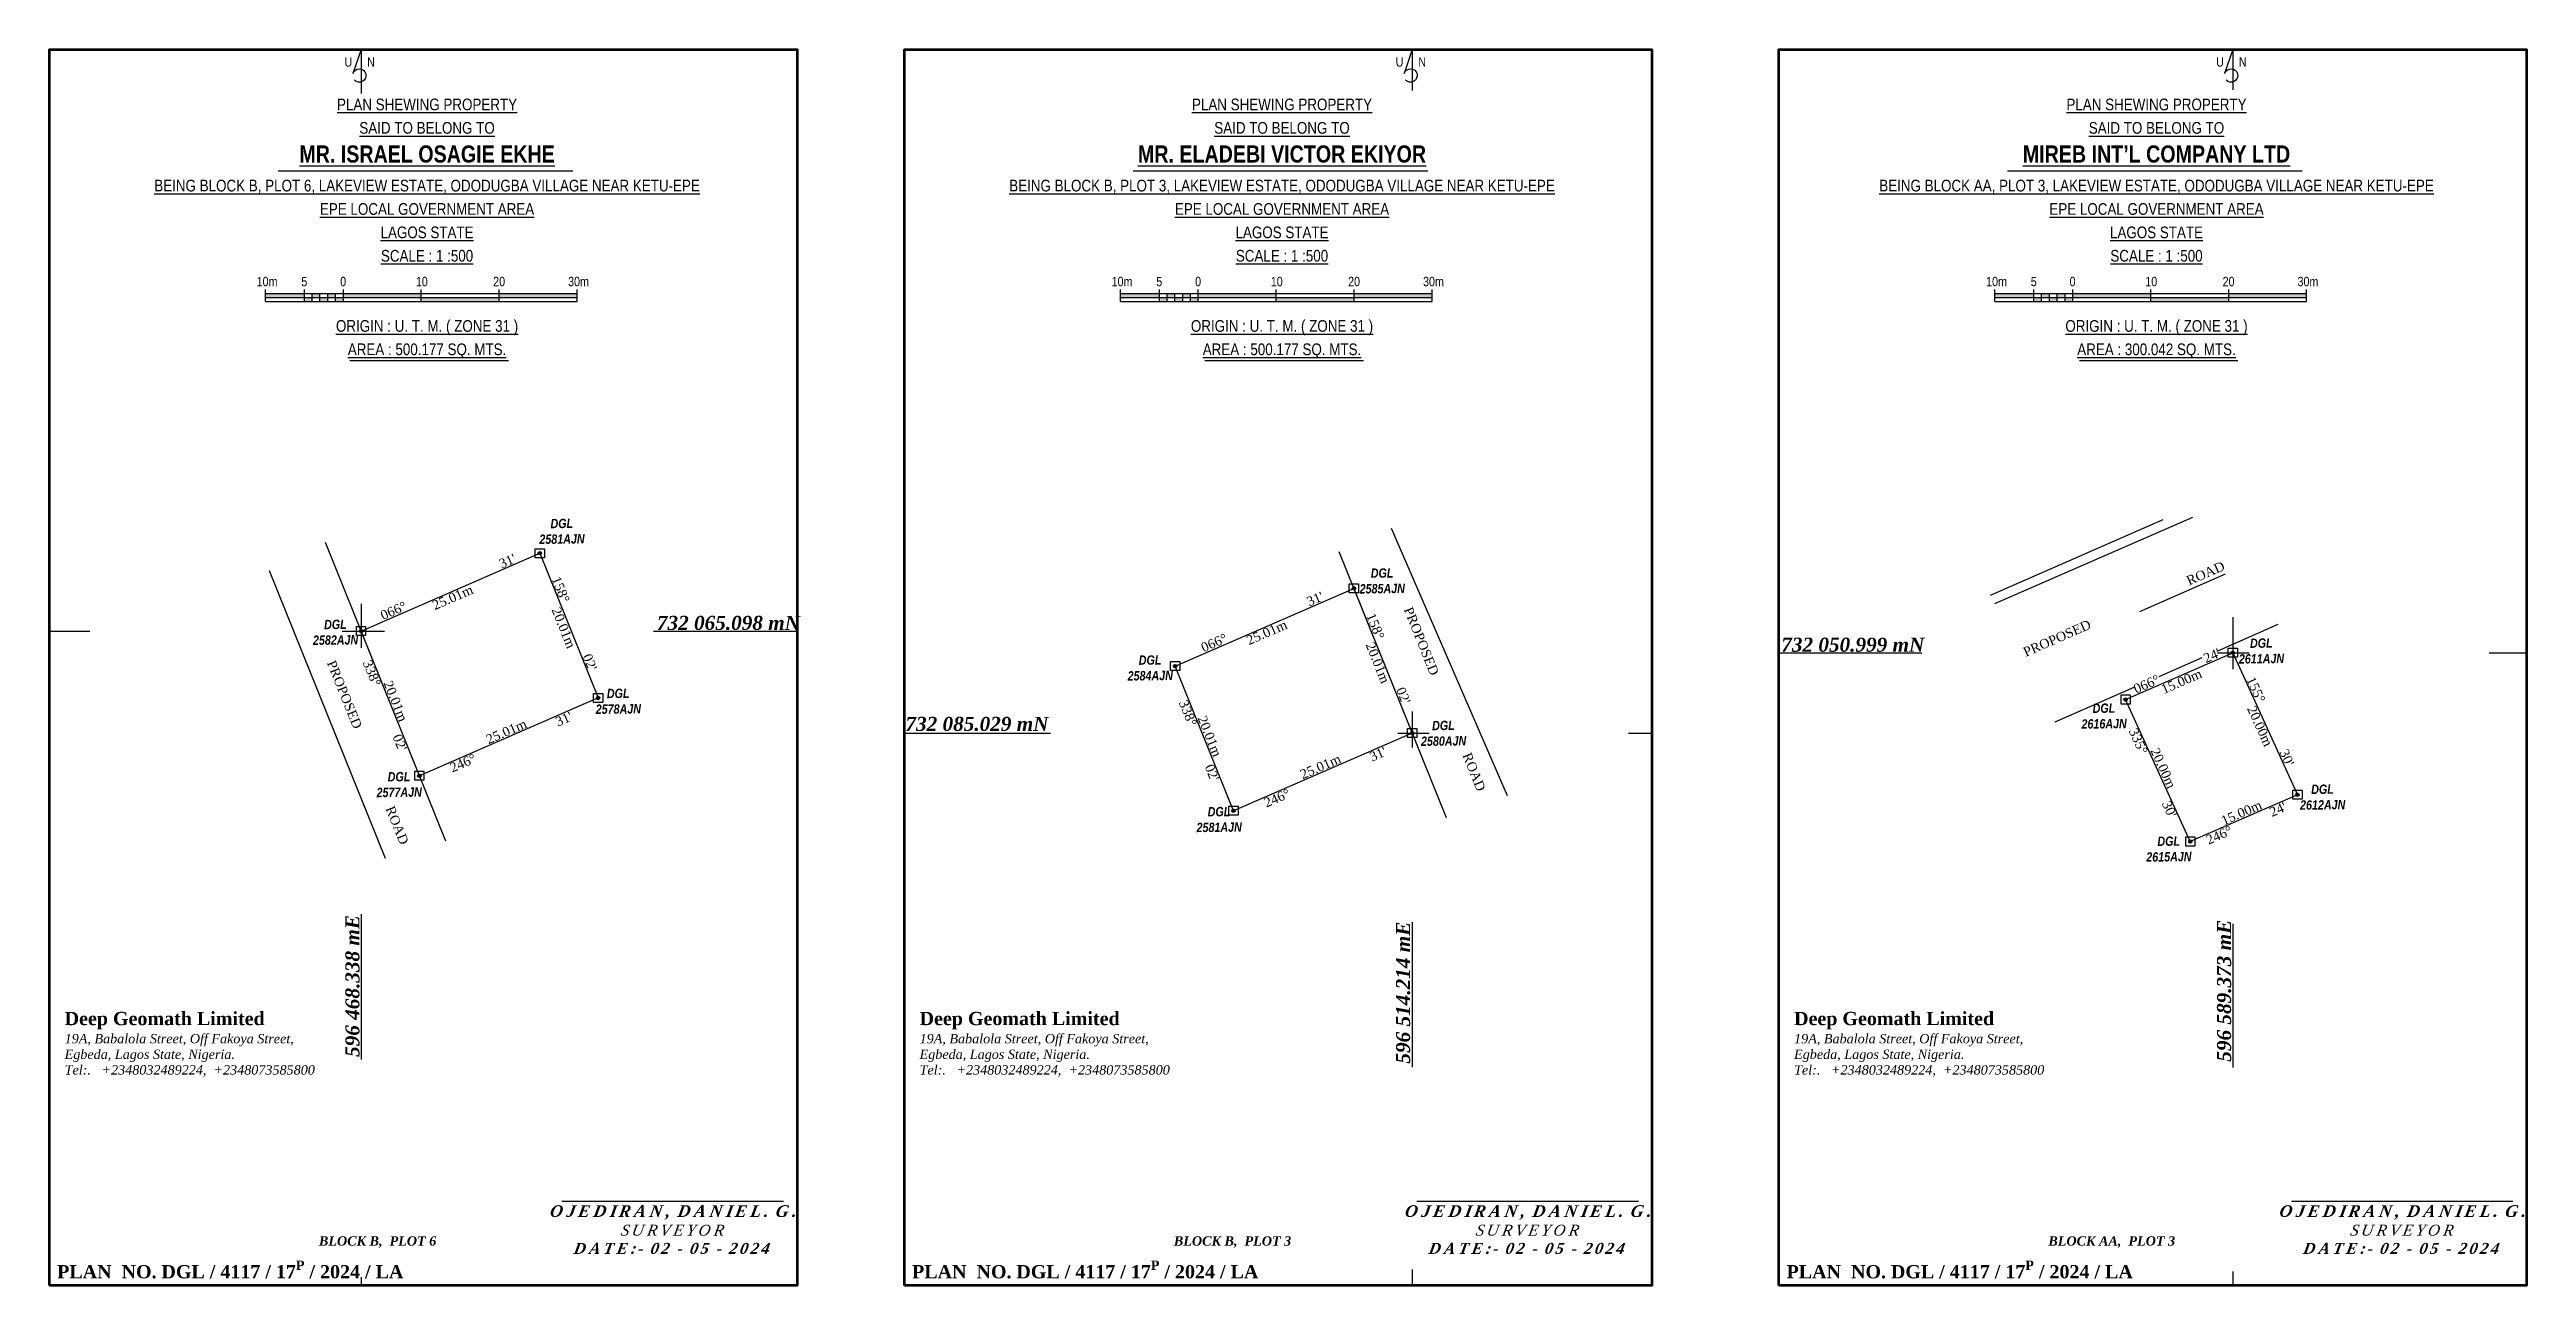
# Model space of a CAD drawing. Header units: metres. Extents: x 527079 to 600981, y 729644 to 782828.
# Drawn here: x 597389.6 to 597707.4, y 730600.1 to 730758.6 of the extents above; entities that cross this region are included whole.
import ezdxf

# ---------------------------------------------------------------- set-up
doc = ezdxf.new("R2010")
doc.units = ezdxf.units.M
doc.header["$MEASUREMENT"] = 0
doc.linetypes.add('ACAD_ISO03W100', pattern=[30, 12, -18])
doc.layers.add('adjusted', color=7, linetype='Continuous')
doc.layers.add('GRID&TITLE', color=7, linetype='Continuous')
doc.styles.add('style2', font='')
doc.styles.get('style2').set_extended_font_data('Arial Black')

msp = doc.modelspace()

# ---------------------------------------------------------------- texts
at = {"color": 0}
for s, insert, char_height, width, attachment_point in [('{\\fArial Narrow|b0|i0|c0|p34;U     N}', (597429.38336, 730757.62587), 1.2, 26.925119, 2), ('{\\fArial Narrow|b0|i0|c0|p34;U     N}', (597564.24508, 730757.62587), 1.2, 26.925119, 2), ('{\\fArial Narrow|b0|i0|c0|p34;U     N}', (597669.51805, 730757.62587), 1.2, 26.925119, 2), ('{\\fArial Narrow|b0|i0|c0|p34;10m}', (597417.50784, 730729.46029), 1.2, 26.925119, 2), ('{\\fArial Narrow|b0|i0|c0|p34;5}', (597422.28403, 730729.46029), 1.2, 26.925119, 2), ('{\\fArial Narrow|b0|i0|c0|p34;0}', (597427.26645, 730729.46029), 1.2, 26.925119, 2), ('{\\fArial Narrow|b0|i0|c0|p34;10}', (597437.35916, 730729.46029), 1.2, 26.925119, 2), ('{\\fArial Narrow|b0|i0|c0|p34;20}', (597447.27622, 730729.46029), 1.2, 26.925119, 2), ('{\\fArial Narrow|b0|i0|c0|p34;30m}', (597457.46218, 730729.46029), 1.2, 26.925119, 2), ('{\\fArial Narrow|b0|i0|c0|p34;10m}', (597527.19237, 730729.46029), 1.2, 26.925119, 2), ('{\\fArial Narrow|b0|i0|c0|p34;5}', (597531.96856, 730729.46029), 1.2, 26.925119, 2), ('{\\fArial Narrow|b0|i0|c0|p34;0}', (597536.95098, 730729.46029), 1.2, 26.925119, 2), ('{\\fArial Narrow|b0|i0|c0|p34;10}', (597547.04369, 730729.46029), 1.2, 26.925119, 2), ('{\\fArial Narrow|b0|i0|c0|p34;20}', (597556.96075, 730729.46029), 1.2, 26.925119, 2), ('{\\fArial Narrow|b0|i0|c0|p34;30m}', (597567.14671, 730729.46029), 1.2, 26.925119, 2), ('{\\fArial Narrow|b0|i0|c0|p34;10m}', (597639.38401, 730729.46029), 1.2, 26.925119, 2), ('{\\fArial Narrow|b0|i0|c0|p34;5}', (597644.1602, 730729.46029), 1.2, 26.925119, 2), ('{\\fArial Narrow|b0|i0|c0|p34;0}', (597649.14261, 730729.46029), 1.2, 26.925119, 2), ('{\\fArial Narrow|b0|i0|c0|p34;10}', (597659.23532, 730729.46029), 1.2, 26.925119, 2), ('{\\fArial Narrow|b0|i0|c0|p34;20}', (597669.15238, 730729.46029), 1.2, 26.925119, 2), ('{\\fArial Narrow|b0|i0|c0|p34;30m}', (597679.33835, 730729.46029), 1.2, 26.925119, 2), ('{\\fTimes New Roman|b1|i1|c0|p18;732 065.098 mN}', (597467.52331, 730685.98432), 1.8, 45.9628771, 1), ('{\\fTimes New Roman|b1|i1|c0|p18;732 050.999 mN}', (597611.76808, 730683.18668), 1.8, 45.9628771, 1), ('{\\fTimes New Roman|b1|i1|c0|p18; 732 085.029 mN}', (597498.72692, 730673.03148), 1.8, 45.9628771, 1), ('\\pi0.2701;{\\fTimes New Roman|b1|i1|c0|p18;\\H0.8824x;\\Q10.5;\\T1.3;OJEDIRAN, DANIEL. G.\\H1.1x;\\P\\fTimes New Roman|b0|i1|c0|p18;\\H0.8485x;SURVEYOR\\fTimes New Roman|b1|i1|c0|p18;\\P\\pi0;DATE:- 02 - 05 - 2024}', (597469.49007, 730610.39985), 1.7, 31.4335511, 2), ('\\pi0.2701;{\\fTimes New Roman|b1|i1|c0|p18;\\H0.8824x;\\Q10.5;\\T1.3;OJEDIRAN, DANIEL. G.\\H1.1x;\\P\\fTimes New Roman|b0|i1|c0|p18;\\H0.8485x;SURVEYOR\\fTimes New Roman|b1|i1|c0|p18;\\P\\pi0;DATE:- 02 - 05 - 2024}', (597579.1746, 730610.39985), 1.7, 31.4335511, 2), ('\\pi0.2701;{\\fTimes New Roman|b1|i1|c0|p18;\\H0.8824x;\\Q10.5;\\T1.3;OJEDIRAN, DANIEL. G.\\H1.1x;\\P\\fTimes New Roman|b0|i1|c0|p18;\\H0.8485x;SURVEYOR\\fTimes New Roman|b1|i1|c0|p18;\\P\\pi0;DATE:- 02 - 05 - 2024}', (597691.36624, 730610.39985), 1.7, 31.4335511, 2), ('{\\fTimes New Roman|b1|i1|c0|p18;BLOCK B,  PLOT 6}', (597424.1574, 730606.41945), 1.2, 45.9628771, 1), ('{\\fTimes New Roman|b1|i1|c0|p18;BLOCK B,  PLOT 3}', (597533.84193, 730606.41945), 1.2, 45.9628771, 1), ('{\\fTimes New Roman|b1|i1|c0|p18;BLOCK AA,  PLOT 3}', (597646.03357, 730606.41945), 1.2, 45.9628771, 1), ('\\A1;{\\fTimes New Roman|b1|i0|c0|p18;\\H1.03x;PLAN  NO.\\H0.9706x; \\H1.03x;DGL / 4117 / 17\\H0.7x;\\SP^ ;\\H1.429x; / 2024 / LA}', (597390.56795, 730603.30014), 1.65, 98.1290386, 1), ('\\A1;{\\fTimes New Roman|b1|i0|c0|p18;\\H1.03x;PLAN  NO.\\H0.9706x; \\H1.03x;DGL / 4117 / 17\\H0.7x;\\SP^ ;\\H1.429x; / 2024 / LA}', (597500.25248, 730603.30014), 1.65, 98.1290386, 1), ('\\A1;{\\fTimes New Roman|b1|i0|c0|p18;\\H1.03x;PLAN  NO.\\H0.9706x; \\H1.03x;DGL / 4117 / 17\\H0.7x;\\SP^ ;\\H1.429x; / 2024 / LA}', (597612.44411, 730603.30014), 1.65, 98.1290386, 1)]:
    msp.add_mtext(s, dxfattribs=dict(at, insert=insert, char_height=char_height, width=width, attachment_point=attachment_point))
at = {"color": 0, "char_height": 1.5, "width": 113.0007569, "attachment_point": 2, "line_spacing_factor": 1.2}
for s, insert in [('{\\fArial Narrow|b0|i0|c0|p34;\\LPLAN SHEWING PROPERTY\\PSAID TO BELONG TO\\P\\fArial Narrow|b1|i0|c0|p34;\\H1.467x;MR. ISRAEL OSAGIE EKHE \\P\\fArial Narrow|b0|i0|c0|p34;\\H0.6817x;BEING BLOCK B, PLOT 6, LAKEVIEW ESTATE, ODODUGBA VILLAGE NEAR KETU-EPE\\PEPE \\H0.9995x;LOCAL GOVERNMENT AREA\\PLAGOS STATE\\PSCALE : 1 :500\\P\\P\\PORIGIN : U. T. M. ( ZONE 31 )\\PAREA : 500.177 SQ. MTS.}', (597438.03115, 730752.31725)), ('{\\fArial Narrow|b0|i0|c0|p34;\\LPLAN SHEWING PROPERTY\\PSAID TO BELONG TO\\P\\fArial Narrow|b1|i0|c0|p34;\\H1.467x;MR. ELADEBI VICTOR EKIYOR \\P\\fArial Narrow|b0|i0|c0|p34;\\H0.6817x;BEING BLOCK B, PLOT 3, LAKEVIEW ESTATE, ODODUGBA VILLAGE NEAR KETU-EPE\\PEPE \\H0.9995x;LOCAL GOVERNMENT AREA\\PLAGOS STATE\\PSCALE : 1 :500\\P\\P\\PORIGIN : U. T. M. ( ZONE 31 )\\PAREA : 500.177 SQ. MTS.}', (597547.71568, 730752.31725)), ('{\\fArial Narrow|b0|i0|c0|p34;\\LPLAN SHEWING PROPERTY\\PSAID TO BELONG TO\\P\\fArial Narrow|b1|i0|c0|p34;\\H1.467x;MIREB INT’L COMPANY LTD \\P\\fArial Narrow|b0|i0|c0|p34;\\H0.6817x;BEING BLOCK AA, PLOT 3, LAKEVIEW ESTATE, ODODUGBA VILLAGE NEAR KETU-EPE\\PEPE \\H0.9995x;LOCAL GOVERNMENT AREA\\PLAGOS STATE\\PSCALE : 1 :500\\P\\P\\PORIGIN : U. T. M. ( ZONE 31 )\\PAREA : 300.042 SQ. MTS.}', (597659.90731, 730752.31725))]:
    msp.add_mtext(s, dxfattribs=dict(at, insert=insert))
at = {"color": 0}
for s, insert, char_height, width, attachment_point, rotation in [('\\pxt115;{\\fArial Narrow|b1|i1|c0|p34;DGL\\P2581AJN}', (597455.30631, 730698.43816), 1.2, 278.2584131, 2, 0.6991952), ('\\pxt115;{\\fArial Narrow|b1|i1|c0|p34;DGL\\P2585AJN}', (597560.54436, 730692.07946), 1.2, 278.2584131, 2, 0.6991952), ('\\pxt115;{\\fArial Narrow|b1|i1|c0|p34;DGL\\P2582AJN}', (597426.26066, 730685.48628), 1.2, 278.2584131, 2, 0.6991952), ('\\pxt115;{\\fArial Narrow|b1|i1|c0|p34;DGL\\P2584AJN}', (597530.78078, 730680.91743), 1.2, 278.2584131, 2, 0.6991952), ('\\pxt115;{\\fArial Narrow|b1|i1|c0|p34;DGL\\P2611AJN}', (597673.3424, 730683.09144), 1.2, 278.2584131, 2, 0.6991952), ('\\pxt115;{\\fArial Narrow|b1|i1|c0|p34;DGL\\P2578AJN}', (597462.54154, 730676.64245), 1.2, 278.2584131, 2, 0.6991952), ('\\pxt115;{\\fArial Narrow|b1|i1|c0|p34;DGL\\P2616AJN}', (597653.15457, 730674.74733), 1.2, 278.2584131, 2, 0.6991952), ('\\pxt115;{\\fArial Narrow|b1|i1|c0|p34;DGL\\P2580AJN}', (597568.41455, 730672.53259), 1.2, 278.2584131, 2, 0.6991952), ('\\pxt115;{\\fArial Narrow|b1|i1|c0|p34;DGL\\P2577AJN}', (597434.42625, 730665.96193), 1.2, 278.2584131, 2, 0.6991952), ('\\pxt115;{\\fArial Narrow|b1|i1|c0|p34;DGL\\P2581AJN}', (597539.62217, 730661.4769), 1.2, 278.2584131, 2, 0.6991952), ('\\pxt115;{\\fArial Narrow|b1|i1|c0|p34;DGL\\P2612AJN}', (597681.19549, 730664.34986), 1.2, 278.2584131, 2, 0.6991952), ('\\pxt115;{\\fArial Narrow|b1|i1|c0|p34;DGL\\P2615AJN}', (597661.46369, 730657.68954), 1.2, 278.2584131, 2, 0.6991952), ('{\\fTimes New Roman|b1|i1|c0|p18;596 468.338 mE}', (597427.54973, 730629.41648), 1.8, 46.6762144, 1, 90), ('{\\fTimes New Roman|b1|i1|c0|p18;596 514.214 mE}', (597562.34204, 730628.56203), 1.8, 46.6762144, 1, 90), ('{\\fTimes New Roman|b1|i1|c0|p18;596 589.373 mE}', (597667.67065, 730628.80682), 1.8, 46.6762144, 1, 90)]:
    msp.add_mtext(s, dxfattribs=dict(at, insert=insert, char_height=char_height, width=width, attachment_point=attachment_point, rotation=rotation))
at = {"color": 0, "linetype": 'Continuous', "lineweight": -3, "char_height": 1.2}
for s, insert, attachment_point, rotation in [("{\\fTimes New Roman|b0|i0|c0|p18;066°                             31'}", (597440.97751, 730689.13676), 8, 23.482616), ("{\\fTimes New Roman|b0|i0|c0|p18;158°                02'}", (597456.35279, 730684.77369), 8, 291.9588017), ('{\\fTimes New Roman|b0|i0|c0|p18;PROPOSED                              ROAD}', (597655.97334, 730686.30792), 8, 23.597943), ('{\\fTimes New Roman|b0|i0|c0|p18;25.01m}', (597441.07712, 730688.90746), 2, 23.482616), ('{\\fTimes New Roman|b0|i0|c0|p18;20.01m}', (597456.12092, 730684.6802), 2, 291.9588017), ("{\\fTimes New Roman|b0|i0|c0|p18;066°                         31'}", (597545.42015, 730684.64389), 8, 23.482616), ('{\\fTimes New Roman|b0|i0|c0|p18;PROPOSED                        ROAD}', (597568.0273, 730675.08527), 8, 291.9588017), ('{\\fTimes New Roman|b0|i0|c0|p18;25.01m}', (597545.51977, 730684.41459), 2, 23.482616), ("{\\fTimes New Roman|b0|i0|c0|p18;158°               02'}", (597560.79543, 730680.28082), 8, 291.9588017), ('{\\fTimes New Roman|b0|i0|c0|p18;20.01m}', (597560.56357, 730680.18733), 2, 291.9588017), ("{\\fTimes New Roman|b0|i0|c0|p18;066°              24'}", (597662.76933, 730678.36526), 8, 23.5950636), ('{\\fTimes New Roman|b0|i0|c0|p18;PROPOSED                        ROAD}', (597429.86728, 730668.23586), 8, 291.9588017), ("{\\fTimes New Roman|b0|i0|c0|p18;338°               02'}", (597433.18329, 730674.71491), 2, 291.9588017), ('{\\fTimes New Roman|b0|i0|c0|p18;20.01m}', (597433.41515, 730674.80839), 8, 291.9588017), ('{\\fTimes New Roman|b0|i0|c0|p18;15.00m}', (597662.86939, 730678.13616), 2, 23.5950636), ("{\\fTimes New Roman|b0|i0|c0|p18;155°               30'}", (597673.9536, 730672.20385), 8, 294.4951059), ("{\\fTimes New Roman|b0|i0|c0|p18;338°            02'}", (597537.62593, 730670.22204), 2, 291.9588017), ('{\\fTimes New Roman|b0|i0|c0|p18;20.00m}', (597673.7261, 730672.10019), 2, 294.4951059), ("{\\fTimes New Roman|b0|i0|c0|p18;246°                         31'}", (597448.55857, 730670.35184), 2, 23.482616), ('{\\fTimes New Roman|b0|i0|c0|p18;25.01m}', (597448.45895, 730670.58114), 8, 23.482616), ('{\\fTimes New Roman|b0|i0|c0|p18;20.01m}', (597537.8578, 730670.31552), 8, 291.9588017), ("{\\fTimes New Roman|b0|i0|c0|p18;335°               30'}", (597659.9786, 730666.09506), 2, 294.4951059), ("{\\fTimes New Roman|b0|i0|c0|p18;246°                         31'}", (597553.00121, 730665.85897), 2, 23.482616), ('{\\fTimes New Roman|b0|i0|c0|p18;25.01m}', (597552.9016, 730666.08827), 8, 23.482616), ('{\\fTimes New Roman|b0|i0|c0|p18;20.00m}', (597660.2061, 730666.19871), 8, 294.4951059), ("{\\fTimes New Roman|b0|i0|c0|p18;246°            24'}", (597671.16288, 730659.93365), 2, 23.597943), ('{\\fTimes New Roman|b0|i0|c0|p18;15.00m}', (597671.0628, 730660.16274), 8, 23.597943)]:
    msp.add_mtext(s, dxfattribs=dict(at, insert=insert, attachment_point=attachment_point, rotation=rotation))
at = {"layer": 'GRID&TITLE', "color": 0, "char_height": 1.5, "width": 117.584978, "attachment_point": 1, "style": 'style2'}
for insert in [(597391.53477, 730635.19266), (597501.21931, 730635.19266), (597613.41094, 730635.19266)]:
    msp.add_mtext('{\\fTimes New Roman|b1|i0|c0|p18;\\H1.133x;Deep Geomath Limited\\P\\fTimes New Roman|b0|i1|c0|p18;\\H0.7061x;19A, Babalola Street, Off Fakoya Street, \\PEgbeda, Lagos State, Nigeria.\\PTel:.   +2348032489224,  +2348073585800}', dxfattribs=dict(at, insert=insert))

# ---------------------------------------------------------------- hatches: boundary and pattern name
h = msp.add_hatch(color=0)
h.paths.add_polyline_path([(597422.29562, 730727.31936), (597417.29562, 730727.31936), (597417.29562, 730726.81936), (597422.29562, 730726.81936)])
h.paths.add_polyline_path([(597437.29562, 730727.31936), (597427.29562, 730727.31936), (597427.29562, 730726.81936), (597437.29562, 730726.81936)])
h.paths.add_polyline_path([(597457.29562, 730727.31936), (597447.29562, 730727.31936), (597447.29562, 730726.81936), (597457.29562, 730726.81936)])
h = msp.add_hatch(color=0)
h.paths.add_polyline_path([(597426.29562, 730726.81936), (597426.29562, 730726.31936), (597427.29562, 730726.31936), (597427.29562, 730726.81936)])
h.paths.add_polyline_path([(597425.29562, 730727.31936), (597425.29562, 730726.81936), (597426.29562, 730726.81936), (597426.29562, 730727.31936)])
h.paths.add_polyline_path([(597425.29562, 730726.31936), (597425.29562, 730726.81936), (597424.29562, 730726.81936), (597424.29562, 730726.31936)])
h.paths.add_polyline_path([(597423.29562, 730727.31936), (597423.29562, 730726.81936), (597424.29562, 730726.81936), (597424.29562, 730727.31936)])
h.paths.add_polyline_path([(597422.29562, 730726.81936), (597422.29562, 730726.31936), (597423.29562, 730726.31936), (597423.29562, 730726.81936)])
for points in [[(597447.29562, 730726.81936), (597437.29562, 730726.81936), (597437.29562, 730726.31936), (597447.29562, 730726.31936)], [(597556.98015, 730726.81936), (597546.98015, 730726.81936), (597546.98015, 730726.31936), (597556.98015, 730726.31936)], [(597669.17179, 730726.81936), (597659.17179, 730726.81936), (597659.17179, 730726.31936), (597669.17179, 730726.31936)], [(597452.71114, 730694.00476, 1), (597452.28113, 730694.00476, 1)], [(597557.15379, 730689.51189, 1), (597556.72378, 730689.51189, 1)], [(597429.7735, 730684.03946, 1), (597429.34349, 730684.03946, 1)], [(597669.90819, 730681.2531, 1), (597669.47818, 730681.2531, 1)], [(597534.21615, 730679.54659, 1), (597533.78614, 730679.54659, 1)], [(597460.19258, 730675.44913, 1), (597459.76257, 730675.44913, 1)], [(597656.16054, 730675.24831, 1), (597655.73053, 730675.24831, 1)], [(597564.63523, 730670.95627, 1), (597564.20522, 730670.95627, 1)], [(597437.25495, 730665.48384, 1), (597436.82493, 730665.48384, 1)], [(597678.20152, 730663.05094, 1), (597677.77151, 730663.05094, 1)], [(597541.69759, 730660.99097, 1), (597541.26758, 730660.99097, 1)], [(597664.45418, 730657.04546, 1), (597664.02417, 730657.04546, 1)]]:
    msp.add_hatch(color=0).paths.add_polyline_path(points)
h = msp.add_hatch(color=0)
h.paths.add_polyline_path([(597531.98015, 730727.31936), (597526.98015, 730727.31936), (597526.98015, 730726.81936), (597531.98015, 730726.81936)])
h.paths.add_polyline_path([(597546.98015, 730727.31936), (597536.98015, 730727.31936), (597536.98015, 730726.81936), (597546.98015, 730726.81936)])
h.paths.add_polyline_path([(597566.98015, 730727.31936), (597556.98015, 730727.31936), (597556.98015, 730726.81936), (597566.98015, 730726.81936)])
h = msp.add_hatch(color=0)
h.paths.add_polyline_path([(597535.98015, 730726.81936), (597535.98015, 730726.31936), (597536.98015, 730726.31936), (597536.98015, 730726.81936)])
h.paths.add_polyline_path([(597534.98015, 730727.31936), (597534.98015, 730726.81936), (597535.98015, 730726.81936), (597535.98015, 730727.31936)])
h.paths.add_polyline_path([(597534.98015, 730726.31936), (597534.98015, 730726.81936), (597533.98015, 730726.81936), (597533.98015, 730726.31936)])
h.paths.add_polyline_path([(597532.98015, 730727.31936), (597532.98015, 730726.81936), (597533.98015, 730726.81936), (597533.98015, 730727.31936)])
h.paths.add_polyline_path([(597531.98015, 730726.81936), (597531.98015, 730726.31936), (597532.98015, 730726.31936), (597532.98015, 730726.81936)])
h = msp.add_hatch(color=0)
h.paths.add_polyline_path([(597644.17179, 730727.31936), (597639.17179, 730727.31936), (597639.17179, 730726.81936), (597644.17179, 730726.81936)])
h.paths.add_polyline_path([(597659.17179, 730727.31936), (597649.17179, 730727.31936), (597649.17179, 730726.81936), (597659.17179, 730726.81936)])
h.paths.add_polyline_path([(597679.17179, 730727.31936), (597669.17179, 730727.31936), (597669.17179, 730726.81936), (597679.17179, 730726.81936)])
h = msp.add_hatch(color=0)
h.paths.add_polyline_path([(597648.17179, 730726.81936), (597648.17179, 730726.31936), (597649.17179, 730726.31936), (597649.17179, 730726.81936)])
h.paths.add_polyline_path([(597647.17179, 730727.31936), (597647.17179, 730726.81936), (597648.17179, 730726.81936), (597648.17179, 730727.31936)])
h.paths.add_polyline_path([(597647.17179, 730726.31936), (597647.17179, 730726.81936), (597646.17179, 730726.81936), (597646.17179, 730726.31936)])
h.paths.add_polyline_path([(597645.17179, 730727.31936), (597645.17179, 730726.81936), (597646.17179, 730726.81936), (597646.17179, 730727.31936)])
h.paths.add_polyline_path([(597644.17179, 730726.81936), (597644.17179, 730726.31936), (597645.17179, 730726.31936), (597645.17179, 730726.81936)])

# ---------------------------------------------------------------- linework, layer by layer
at = {"color": 0}
for p, q in [((597417.29562, 730726.31936), (597417.29562, 730727.81936)), ((597417.29562, 730726.31936), (597417.29562, 730727.81936)), ((597422.29562, 730726.31936), (597422.29562, 730727.81936)), ((597422.29562, 730726.31936), (597422.29562, 730727.81936)), ((597423.29562, 730726.31936), (597423.29562, 730727.31936)), ((597424.29562, 730726.31936), (597424.29562, 730727.31936)), ((597425.29562, 730726.31936), (597425.29562, 730727.31936)), ((597426.29562, 730726.31936), (597426.29562, 730727.31936)), ((597427.29562, 730726.31936), (597427.29562, 730727.81936)), ((597437.29562, 730726.31936), (597437.29562, 730727.81936)), ((597437.29562, 730726.81936), (597447.29562, 730726.81936)), ((597447.29562, 730726.31936), (597447.29562, 730727.81936)), ((597457.29562, 730726.31936), (597457.29562, 730727.81936)), ((597526.98015, 730726.31936), (597526.98015, 730727.81936)), ((597526.98015, 730726.31936), (597526.98015, 730727.81936)), ((597531.98015, 730726.31936), (597531.98015, 730727.81936)), ((597531.98015, 730726.31936), (597531.98015, 730727.81936)), ((597532.98015, 730726.31936), (597532.98015, 730727.31936)), ((597533.98015, 730726.31936), (597533.98015, 730727.31936)), ((597534.98015, 730726.31936), (597534.98015, 730727.31936)), ((597535.98015, 730726.31936), (597535.98015, 730727.31936)), ((597536.98015, 730726.31936), (597536.98015, 730727.81936)), ((597546.98015, 730726.31936), (597546.98015, 730727.81936)), ((597546.98015, 730726.81936), (597556.98015, 730726.81936)), ((597556.98015, 730726.31936), (597556.98015, 730727.81936)), ((597566.98015, 730726.31936), (597566.98015, 730727.81936)), ((597639.17179, 730726.31936), (597639.17179, 730727.81936)), ((597639.17179, 730726.31936), (597639.17179, 730727.81936)), ((597644.17179, 730726.31936), (597644.17179, 730727.81936)), ((597644.17179, 730726.31936), (597644.17179, 730727.81936)), ((597645.17179, 730726.31936), (597645.17179, 730727.31936)), ((597646.17179, 730726.31936), (597646.17179, 730727.31936)), ((597647.17179, 730726.31936), (597647.17179, 730727.31936)), ((597648.17179, 730726.31936), (597648.17179, 730727.31936)), ((597649.17179, 730726.31936), (597649.17179, 730727.81936)), ((597659.17179, 730726.31936), (597659.17179, 730727.81936)), ((597659.17179, 730726.81936), (597669.17179, 730726.81936)), ((597669.17179, 730726.31936), (597669.17179, 730727.81936)), ((597679.17179, 730726.31936), (597679.17179, 730727.81936)), ((597638.60408, 730688.65547), (597660.76141, 730698.33483)), ((597639.16238, 730687.55839), (597664.57551, 730698.66003)), ((597440.42571, 730657.08639), (597424.98037, 730695.39423)), ((597568.81355, 730660.05984), (597555.05694, 730694.17927)), ((597432.70365, 730654.84498), (597417.8225, 730691.75349)), ((597667.69751, 730681.47255), (597675.53524, 730684.89644)), ((597660.25404, 730678.2209), (597665.75793, 730680.62525)), ((597646.88607, 730672.38115), (597657.05274, 730676.82242)), ((597455.34228, 730610.92555), (597483.76126, 730610.92555)), ((597565.02682, 730610.92555), (597593.44579, 730610.92555)), ((597677.21845, 730610.92555), (597705.63742, 730610.92555))]:
    msp.add_line(p, q, dxfattribs=at)
at = {"color": 0, "linetype": 'ACAD_ISO03W100'}
msp.add_line((597668.72751, 730691.3344), (597642.98647, 730680.04395), dxfattribs=at)
at = {"color": 0}
for points in [[(597429.5585, 730758.60872), (597428.51353, 730755.52286, -3.816456624), (597428.70775, 730754.70249)], [(597564.42022, 730758.60872), (597563.37525, 730755.52286, -3.816456624), (597563.56948, 730754.70249)], [(597669.69319, 730758.60872), (597668.64822, 730755.52286, -3.816456624), (597668.84244, 730754.70249)]]:
    msp.add_lwpolyline(points, format="xyb", dxfattribs=at)
for points in [[(597429.5585, 730758.60872), (597429.5585, 730752.99251)], [(597564.42022, 730758.60872), (597564.42022, 730753.36938)], [(597669.69319, 730758.60872), (597669.69319, 730753.43778)], [(597418.9266, 730743.04752), (597456.72199, 730743.04752)], [(597528.61114, 730743.04752), (597566.40653, 730743.04752)], [(597640.80277, 730743.04752), (597678.59816, 730743.04752)], [(597417.29562, 730727.31936), (597457.29562, 730727.31936)], [(597417.29562, 730726.81936), (597437.29562, 730726.81936)], [(597417.29562, 730726.31936), (597457.29562, 730726.31936)], [(597447.29562, 730726.81936), (597457.29562, 730726.81936)], [(597526.98015, 730727.31936), (597566.98015, 730727.31936)], [(597526.98015, 730726.81936), (597546.98015, 730726.81936)], [(597526.98015, 730726.31936), (597566.98015, 730726.31936)], [(597556.98015, 730726.81936), (597566.98015, 730726.81936)], [(597639.17179, 730727.31936), (597679.17179, 730727.31936)], [(597639.17179, 730726.81936), (597659.17179, 730726.81936)], [(597639.17179, 730726.31936), (597679.17179, 730726.31936)], [(597669.17179, 730726.81936), (597679.17179, 730726.81936)], [(597428.14211, 730718.72587), (597448.47958, 730718.72587)], [(597537.82664, 730718.72587), (597558.16411, 730718.72587)], [(597650.01828, 730718.72587), (597670.35575, 730718.72587)], [(597561.71992, 730697.24015), (597576.61836, 730662.94761)], [(597451.90729, 730694.5936), (597453.08498, 730694.5936), (597453.08498, 730693.41591), (597451.90729, 730693.41591), (597451.90729, 730694.5936)], [(597556.34993, 730690.10074), (597557.52763, 730690.10074), (597557.52763, 730688.92304), (597556.34993, 730688.92304), (597556.34993, 730690.10074)], [(597429.5585, 730687.54114), (597429.5585, 730681.89865)], [(597389.59708, 730684.03946), (597394.75839, 730684.03946)], [(597427.13523, 730684.03946), (597432.56641, 730684.03946)], [(597428.96965, 730684.62831), (597430.14735, 730684.62831), (597430.14735, 730683.45061), (597428.96965, 730683.45061), (597428.96965, 730684.62831)], [(597467.07888, 730684.03946), (597485.49508, 730684.03946)], [(597669.69319, 730685.80123), (597669.69319, 730679.13721)], [(597611.47325, 730681.2531), (597629.78272, 730681.2531)], [(597667.73975, 730681.2531), (597671.7814, 730681.2531)], [(597669.10434, 730681.84195), (597670.28203, 730681.84195), (597670.28203, 730680.66425), (597669.10434, 730680.66425), (597669.10434, 730681.84195)], [(597702.59564, 730681.2531), (597707.37125, 730681.2531)], [(597533.4123, 730680.13544), (597534.58999, 730680.13544), (597534.58999, 730678.95775), (597533.4123, 730678.95775), (597533.4123, 730680.13544)], [(597459.38873, 730676.03798), (597460.56642, 730676.03798), (597460.56642, 730674.86029), (597459.38873, 730674.86029), (597459.38873, 730676.03798)], [(597655.35668, 730675.83716), (597656.53438, 730675.83716), (597656.53438, 730674.65946), (597655.35668, 730674.65946), (597655.35668, 730675.83716)], [(597499.28161, 730670.95627), (597518.01963, 730670.95627)], [(597562.56467, 730670.95627), (597566.57888, 730670.95627)], [(597563.83138, 730671.54511), (597565.00907, 730671.54511), (597565.00907, 730670.36742), (597563.83138, 730670.36742), (597563.83138, 730671.54511)], [(597564.42022, 730673.72079), (597564.42022, 730669.09232)], [(597592.15515, 730670.95627), (597595.17961, 730670.95627)], [(597436.45109, 730666.07269), (597437.62879, 730666.07269), (597437.62879, 730664.89499), (597436.45109, 730664.89499), (597436.45109, 730666.07269)], [(597540.89374, 730661.57982), (597542.07143, 730661.57982), (597542.07143, 730660.40212), (597540.89374, 730660.40212), (597540.89374, 730661.57982)], [(597677.39767, 730663.63978), (597678.57536, 730663.63978), (597678.57536, 730662.46209), (597677.39767, 730662.46209), (597677.39767, 730663.63978)], [(597663.65032, 730657.63431), (597664.82802, 730657.63431), (597664.82802, 730656.45661), (597663.65032, 730656.45661), (597663.65032, 730657.63431)], [(597429.5585, 730647.72057), (597429.5585, 730629.07022)], [(597564.42022, 730646.70306), (597564.42022, 730628.11422)], [(597669.69319, 730646.50259), (597669.69319, 730628.05648)], [(597429.5585, 730601.16119), (597429.5585, 730600.11172)], [(597564.42022, 730602.14656), (597564.42022, 730600.11172)], [(597669.69319, 730601.90757), (597669.69319, 730600.11172)]]:
    msp.add_lwpolyline(points, dxfattribs=at)
for points in [[(597429.5585, 730684.03946), (597452.49613, 730694.00476), (597459.97758, 730675.44913), (597437.03994, 730665.48384)], [(597534.00114, 730679.54659), (597556.93878, 730689.51189), (597564.42022, 730670.95627), (597541.48259, 730660.99097)], [(597655.94553, 730675.24831), (597669.69319, 730681.2531), (597677.98651, 730663.05094), (597664.23917, 730657.04546)]]:
    msp.add_lwpolyline(points, close=True, dxfattribs=at)
for centre in [(597452.49613, 730694.00476), (597556.93878, 730689.51189), (597429.5585, 730684.03946), (597669.69319, 730681.2531), (597534.00114, 730679.54659), (597459.97758, 730675.44913), (597655.94553, 730675.24831), (597564.42022, 730670.95627), (597437.03994, 730665.48384), (597677.98651, 730663.05094), (597541.48259, 730660.99097), (597664.23917, 730657.04546)]:
    msp.add_circle(centre, 0.21501, dxfattribs=at)
at = {"layer": 'adjusted', "color": 0, "lineweight": 100}
for points in [[(597389.59708, 730600.11172), (597389.59708, 730758.60872), (597485.49508, 730758.60872), (597485.49508, 730600.11172)], [(597499.28161, 730600.11172), (597499.28161, 730758.60872), (597595.17961, 730758.60872), (597595.17961, 730600.11172)], [(597611.47325, 730600.11172), (597611.47325, 730758.60872), (597707.37125, 730758.60872), (597707.37125, 730600.11172)]]:
    msp.add_lwpolyline(points, close=True, dxfattribs=at)

msp.set_redraw_order([(e.dxf.handle, doc.entitydb.next_handle()) for e in msp.query("TEXT MTEXT ATTDEF DIMENSION ARC_DIMENSION")])  # texts and dimensions are drawn at this point

doc.saveas('drawing.dxf')
